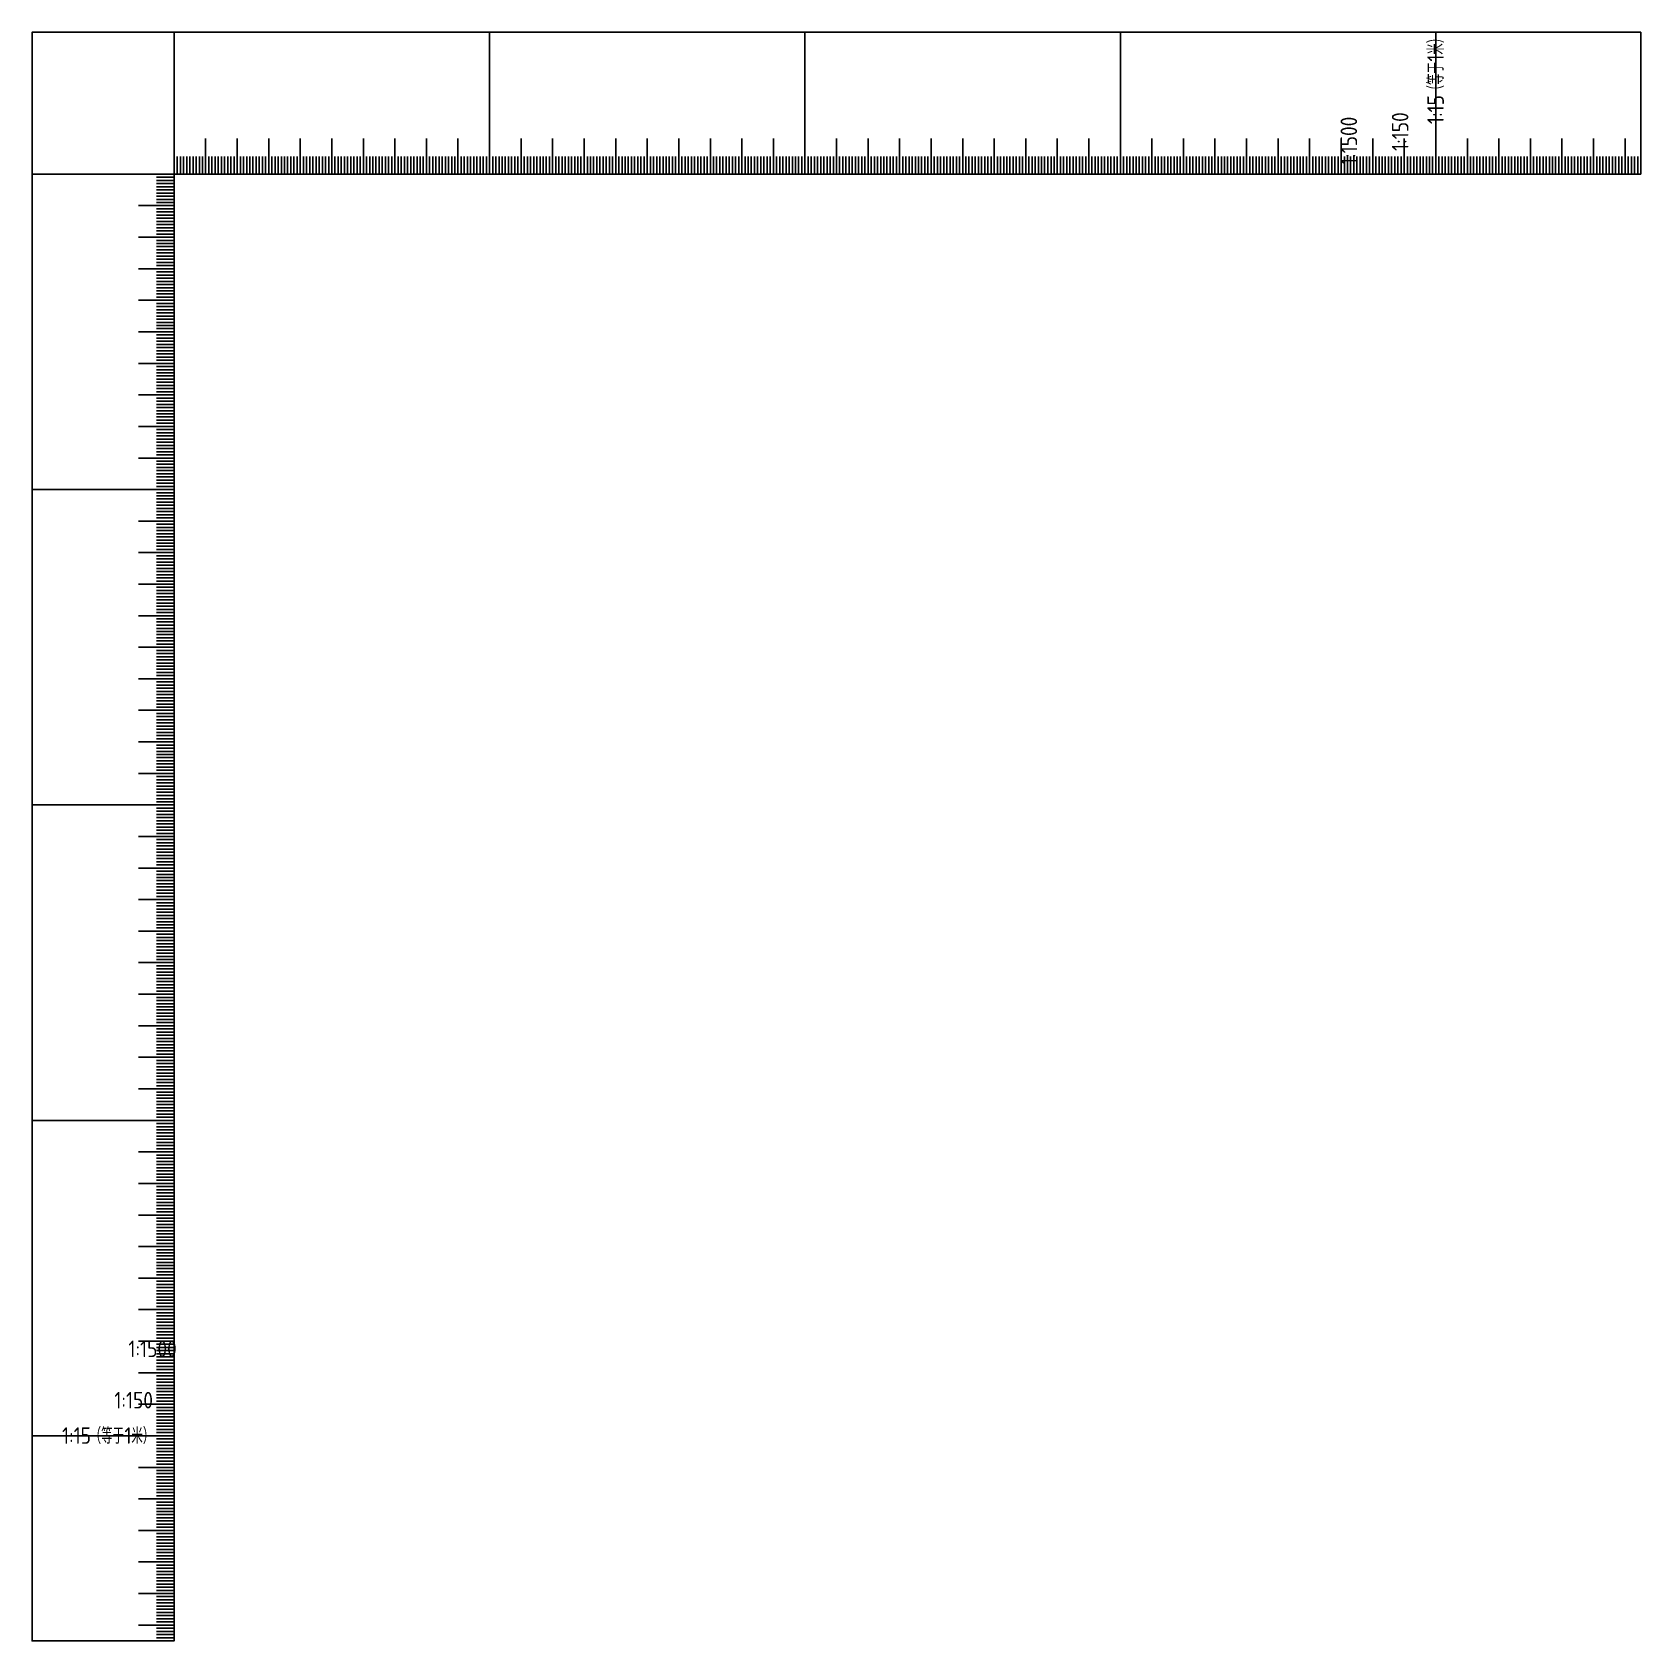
# Model space of a CAD drawing. Header units: millimetres. Extents: x 38046 to 69892, y 8139 to 15731.
# Drawn here: x 41590.9 to 41930.9, y 13550.1 to 13890.1 of the extents above; entities that cross this region are included whole.
import ezdxf

# ---------------------------------------------------------------- set-up
doc = ezdxf.new("R2010")
doc.units = ezdxf.units.MM
doc.header["$LTSCALE"] = 1000
doc.header["$MEASUREMENT"] = 0
doc.layers.get('0').update_dxf_attribs({"color": 3})
for name, color, linetype in [('PUB_TEXT', 3, 'Continuous'), ('图层1', 1, 'Continuous'), ('图层3', 253, 'Continuous')]:
    doc.layers.add(name, color=color, linetype=linetype)
doc.styles.get("Standard").update_dxf_attribs({"font": 'gbenor.shx', "bigfont": 'gbcbig.shx'})

msp = doc.modelspace()

# ---------------------------------------------------------------- texts
at = {"layer": 'PUB_TEXT'}
for s, height, p in [('米）', 3.376, (41889.31, 13885.33)), ('（等于', 3.376, (41889.31, 13876.5)), ('1', 3.5, (41889.31, 13883.88)), ('1:15', 3.5, (41889.31, 13870.67)), ('1:1500', 3.5, (41870.98, 13862.02)), ('1:150', 3.5, (41881.82, 13865))]:
    msp.add_text(s, height=height, rotation=90, dxfattribs=at).set_placement(p)
for s, height, p in [('1:1500', 3.5, (41611.29, 13610.06)), ('1:150', 3.5, (41608.31, 13599.21)), ('1:15', 3.5, (41597.24, 13591.73)), ('（等于', 3.376, (41603.08, 13591.73)), ('1', 3.5, (41610.45, 13591.73)), ('米）', 3.376, (41611.91, 13591.73))]:
    msp.add_text(s, height=height, dxfattribs=at).set_placement(p)

# ---------------------------------------------------------------- linework, layer by layer
for p, q in [((41687.61, 13860.09), (41687.61, 13890.09)), ((41754.28, 13860.09), (41754.28, 13890.09)), ((41820.94, 13860.09), (41820.94, 13890.09)), ((41887.61, 13860.09), (41887.61, 13890.09)), ((41620.94, 13793.43), (41590.94, 13793.43)), ((41620.94, 13726.76), (41590.94, 13726.76)), ((41620.94, 13660.09), (41590.94, 13660.09)), ((41620.94, 13593.43), (41590.94, 13593.43))]:
    msp.add_line(p, q)
for points in [[(41620.94, 13860.09), (41620.94, 13890.09)], [(41687.61, 13860.09), (41687.61, 13890.09)], [(41754.28, 13860.09), (41754.28, 13890.09)], [(41820.94, 13860.09), (41820.94, 13890.09)], [(41627.61, 13860.09), (41627.61, 13867.59)], [(41634.28, 13860.09), (41634.28, 13867.59)], [(41640.94, 13860.09), (41640.94, 13867.59)], [(41647.61, 13860.09), (41647.61, 13867.59)], [(41654.28, 13860.09), (41654.28, 13867.59)], [(41660.94, 13860.09), (41660.94, 13867.59)], [(41667.61, 13860.09), (41667.61, 13867.59)], [(41674.28, 13860.09), (41674.28, 13867.59)], [(41680.94, 13860.09), (41680.94, 13867.59)], [(41694.28, 13860.09), (41694.28, 13867.59)], [(41700.94, 13860.09), (41700.94, 13867.59)], [(41707.61, 13860.09), (41707.61, 13867.59)], [(41714.28, 13860.09), (41714.28, 13867.59)], [(41720.94, 13860.09), (41720.94, 13867.59)], [(41727.61, 13860.09), (41727.61, 13867.59)], [(41734.28, 13860.09), (41734.28, 13867.59)], [(41740.94, 13860.09), (41740.94, 13867.59)], [(41747.61, 13860.09), (41747.61, 13867.59)], [(41760.94, 13860.09), (41760.94, 13867.59)], [(41767.61, 13860.09), (41767.61, 13867.59)], [(41774.28, 13860.09), (41774.28, 13867.59)], [(41780.94, 13860.09), (41780.94, 13867.59)], [(41787.61, 13860.09), (41787.61, 13867.59)], [(41794.28, 13860.09), (41794.28, 13867.59)], [(41800.94, 13860.09), (41800.94, 13867.59)], [(41807.61, 13860.09), (41807.61, 13867.59)], [(41814.28, 13860.09), (41814.28, 13867.59)], [(41827.61, 13860.09), (41827.61, 13867.59)], [(41834.28, 13860.09), (41834.28, 13867.59)], [(41840.94, 13860.09), (41840.94, 13867.59)], [(41847.61, 13860.09), (41847.61, 13867.59)], [(41854.28, 13860.09), (41854.28, 13867.59)], [(41860.94, 13860.09), (41860.94, 13867.59)], [(41867.61, 13860.09), (41867.61, 13867.59)], [(41874.28, 13860.09), (41874.28, 13867.59)], [(41880.94, 13860.09), (41880.94, 13867.59)], [(41894.28, 13860.09), (41894.28, 13867.59)], [(41900.94, 13860.09), (41900.94, 13867.59)], [(41907.61, 13860.09), (41907.61, 13867.59)], [(41914.28, 13860.09), (41914.28, 13867.59)], [(41920.94, 13860.09), (41920.94, 13867.59)], [(41927.61, 13860.09), (41927.61, 13867.59)], [(41620.94, 13860.09), (41590.94, 13860.09)], [(41620.94, 13853.43), (41613.44, 13853.43)], [(41620.94, 13846.76), (41613.44, 13846.76)], [(41620.94, 13840.09), (41613.44, 13840.09)], [(41620.94, 13833.43), (41613.44, 13833.43)], [(41620.94, 13826.76), (41613.44, 13826.76)], [(41620.94, 13820.09), (41613.44, 13820.09)], [(41620.94, 13813.43), (41613.44, 13813.43)], [(41620.94, 13806.76), (41613.44, 13806.76)], [(41620.94, 13800.09), (41613.44, 13800.09)], [(41620.94, 13793.43), (41590.94, 13793.43)], [(41620.94, 13786.76), (41613.44, 13786.76)], [(41620.94, 13780.09), (41613.44, 13780.09)], [(41620.94, 13773.43), (41613.44, 13773.43)], [(41620.94, 13766.76), (41613.44, 13766.76)], [(41620.94, 13760.09), (41613.44, 13760.09)], [(41620.94, 13753.43), (41613.44, 13753.43)], [(41620.94, 13746.76), (41613.44, 13746.76)], [(41620.94, 13740.09), (41613.44, 13740.09)], [(41620.94, 13733.43), (41613.44, 13733.43)], [(41620.94, 13726.76), (41590.94, 13726.76)], [(41620.94, 13720.09), (41613.44, 13720.09)], [(41620.94, 13713.43), (41613.44, 13713.43)], [(41620.94, 13706.76), (41613.44, 13706.76)], [(41620.94, 13700.09), (41613.44, 13700.09)], [(41620.94, 13693.43), (41613.44, 13693.43)], [(41620.94, 13686.76), (41613.44, 13686.76)], [(41620.94, 13680.09), (41613.44, 13680.09)], [(41620.94, 13673.43), (41613.44, 13673.43)], [(41620.94, 13666.76), (41613.44, 13666.76)], [(41620.94, 13660.09), (41590.94, 13660.09)], [(41620.94, 13653.43), (41613.44, 13653.43)], [(41620.94, 13646.76), (41613.44, 13646.76)], [(41620.94, 13640.09), (41613.44, 13640.09)], [(41620.94, 13633.43), (41613.44, 13633.43)], [(41620.94, 13626.76), (41613.44, 13626.76)], [(41620.94, 13620.09), (41613.44, 13620.09)], [(41620.94, 13613.43), (41613.44, 13613.43)], [(41620.94, 13606.76), (41613.44, 13606.76)], [(41620.94, 13600.09), (41613.44, 13600.09)], [(41620.94, 13586.76), (41613.44, 13586.76)], [(41620.94, 13580.09), (41613.44, 13580.09)], [(41620.94, 13573.43), (41613.44, 13573.43)], [(41620.94, 13566.76), (41613.44, 13566.76)], [(41620.94, 13560.09), (41613.44, 13560.09)], [(41620.94, 13553.43), (41613.44, 13553.43)]]:
    msp.add_lwpolyline(points)
at = {"layer": '图层1'}
msp.add_lwpolyline([(41620.94, 13860.09), (41620.94, 13550.09), (41590.94, 13550.09), (41590.94, 13890.09), (41930.94, 13890.09), (41930.94, 13860.09), (41620.94, 13860.09)], dxfattribs=at)
at = {"layer": '图层3'}
for points in [[(41621.61, 13860.09), (41621.61, 13863.84)], [(41622.28, 13860.09), (41622.28, 13863.84)], [(41622.94, 13860.09), (41622.94, 13863.84)], [(41623.61, 13860.09), (41623.61, 13863.84)], [(41624.28, 13860.09), (41624.28, 13863.84)], [(41624.94, 13860.09), (41624.94, 13863.84)], [(41625.61, 13860.09), (41625.61, 13863.84)], [(41626.28, 13860.09), (41626.28, 13863.84)], [(41626.94, 13860.09), (41626.94, 13863.84)], [(41628.28, 13860.09), (41628.28, 13863.84)], [(41628.94, 13860.09), (41628.94, 13863.84)], [(41629.61, 13860.09), (41629.61, 13863.84)], [(41630.28, 13860.09), (41630.28, 13863.84)], [(41630.94, 13860.09), (41630.94, 13863.84)], [(41631.61, 13860.09), (41631.61, 13863.84)], [(41632.28, 13860.09), (41632.28, 13863.84)], [(41632.94, 13860.09), (41632.94, 13863.84)], [(41633.61, 13860.09), (41633.61, 13863.84)], [(41634.94, 13860.09), (41634.94, 13863.84)], [(41635.61, 13860.09), (41635.61, 13863.84)], [(41636.28, 13860.09), (41636.28, 13863.84)], [(41636.94, 13860.09), (41636.94, 13863.84)], [(41637.61, 13860.09), (41637.61, 13863.84)], [(41638.28, 13860.09), (41638.28, 13863.84)], [(41638.94, 13860.09), (41638.94, 13863.84)], [(41639.61, 13860.09), (41639.61, 13863.84)], [(41640.28, 13860.09), (41640.28, 13863.84)], [(41641.61, 13860.09), (41641.61, 13863.84)], [(41642.28, 13860.09), (41642.28, 13863.84)], [(41642.94, 13860.09), (41642.94, 13863.84)], [(41643.61, 13860.09), (41643.61, 13863.84)], [(41644.28, 13860.09), (41644.28, 13863.84)], [(41644.94, 13860.09), (41644.94, 13863.84)], [(41645.61, 13860.09), (41645.61, 13863.84)], [(41646.28, 13860.09), (41646.28, 13863.84)], [(41646.94, 13860.09), (41646.94, 13863.84)], [(41648.28, 13860.09), (41648.28, 13863.84)], [(41648.94, 13860.09), (41648.94, 13863.84)], [(41649.61, 13860.09), (41649.61, 13863.84)], [(41650.28, 13860.09), (41650.28, 13863.84)], [(41650.94, 13860.09), (41650.94, 13863.84)], [(41651.61, 13860.09), (41651.61, 13863.84)], [(41652.28, 13860.09), (41652.28, 13863.84)], [(41652.94, 13860.09), (41652.94, 13863.84)], [(41653.61, 13860.09), (41653.61, 13863.84)], [(41654.94, 13860.09), (41654.94, 13863.84)], [(41655.61, 13860.09), (41655.61, 13863.84)], [(41656.28, 13860.09), (41656.28, 13863.84)], [(41656.94, 13860.09), (41656.94, 13863.84)], [(41657.61, 13860.09), (41657.61, 13863.84)], [(41658.28, 13860.09), (41658.28, 13863.84)], [(41658.94, 13860.09), (41658.94, 13863.84)], [(41659.61, 13860.09), (41659.61, 13863.84)], [(41660.28, 13860.09), (41660.28, 13863.84)], [(41661.61, 13860.09), (41661.61, 13863.84)], [(41662.28, 13860.09), (41662.28, 13863.84)], [(41662.94, 13860.09), (41662.94, 13863.84)], [(41663.61, 13860.09), (41663.61, 13863.84)], [(41664.28, 13860.09), (41664.28, 13863.84)], [(41664.94, 13860.09), (41664.94, 13863.84)], [(41665.61, 13860.09), (41665.61, 13863.84)], [(41666.28, 13860.09), (41666.28, 13863.84)], [(41666.94, 13860.09), (41666.94, 13863.84)], [(41668.28, 13860.09), (41668.28, 13863.84)], [(41668.94, 13860.09), (41668.94, 13863.84)], [(41669.61, 13860.09), (41669.61, 13863.84)], [(41670.28, 13860.09), (41670.28, 13863.84)], [(41670.94, 13860.09), (41670.94, 13863.84)], [(41671.61, 13860.09), (41671.61, 13863.84)], [(41672.28, 13860.09), (41672.28, 13863.84)], [(41672.94, 13860.09), (41672.94, 13863.84)], [(41673.61, 13860.09), (41673.61, 13863.84)], [(41674.94, 13860.09), (41674.94, 13863.84)], [(41675.61, 13860.09), (41675.61, 13863.84)], [(41676.28, 13860.09), (41676.28, 13863.84)], [(41676.94, 13860.09), (41676.94, 13863.84)], [(41677.61, 13860.09), (41677.61, 13863.84)], [(41678.28, 13860.09), (41678.28, 13863.84)], [(41678.94, 13860.09), (41678.94, 13863.84)], [(41679.61, 13860.09), (41679.61, 13863.84)], [(41680.28, 13860.09), (41680.28, 13863.84)], [(41681.61, 13860.09), (41681.61, 13863.84)], [(41682.28, 13860.09), (41682.28, 13863.84)], [(41682.94, 13860.09), (41682.94, 13863.84)], [(41683.61, 13860.09), (41683.61, 13863.84)], [(41684.28, 13860.09), (41684.28, 13863.84)], [(41684.94, 13860.09), (41684.94, 13863.84)], [(41685.61, 13860.09), (41685.61, 13863.84)], [(41686.28, 13860.09), (41686.28, 13863.84)], [(41686.94, 13860.09), (41686.94, 13863.84)], [(41688.28, 13860.09), (41688.28, 13863.84)], [(41688.94, 13860.09), (41688.94, 13863.84)], [(41689.61, 13860.09), (41689.61, 13863.84)], [(41690.28, 13860.09), (41690.28, 13863.84)], [(41690.94, 13860.09), (41690.94, 13863.84)], [(41691.61, 13860.09), (41691.61, 13863.84)], [(41692.28, 13860.09), (41692.28, 13863.84)], [(41692.94, 13860.09), (41692.94, 13863.84)], [(41693.61, 13860.09), (41693.61, 13863.84)], [(41694.94, 13860.09), (41694.94, 13863.84)], [(41695.61, 13860.09), (41695.61, 13863.84)], [(41696.28, 13860.09), (41696.28, 13863.84)], [(41696.94, 13860.09), (41696.94, 13863.84)], [(41697.61, 13860.09), (41697.61, 13863.84)], [(41698.28, 13860.09), (41698.28, 13863.84)], [(41698.94, 13860.09), (41698.94, 13863.84)], [(41699.61, 13860.09), (41699.61, 13863.84)], [(41700.28, 13860.09), (41700.28, 13863.84)], [(41701.61, 13860.09), (41701.61, 13863.84)], [(41702.28, 13860.09), (41702.28, 13863.84)], [(41702.94, 13860.09), (41702.94, 13863.84)], [(41703.61, 13860.09), (41703.61, 13863.84)], [(41704.28, 13860.09), (41704.28, 13863.84)], [(41704.94, 13860.09), (41704.94, 13863.84)], [(41705.61, 13860.09), (41705.61, 13863.84)], [(41706.28, 13860.09), (41706.28, 13863.84)], [(41706.94, 13860.09), (41706.94, 13863.84)], [(41708.28, 13860.09), (41708.28, 13863.84)], [(41708.94, 13860.09), (41708.94, 13863.84)], [(41709.61, 13860.09), (41709.61, 13863.84)], [(41710.28, 13860.09), (41710.28, 13863.84)], [(41710.94, 13860.09), (41710.94, 13863.84)], [(41711.61, 13860.09), (41711.61, 13863.84)], [(41712.28, 13860.09), (41712.28, 13863.84)], [(41712.94, 13860.09), (41712.94, 13863.84)], [(41713.61, 13860.09), (41713.61, 13863.84)], [(41714.94, 13860.09), (41714.94, 13863.84)], [(41715.61, 13860.09), (41715.61, 13863.84)], [(41716.28, 13860.09), (41716.28, 13863.84)], [(41716.94, 13860.09), (41716.94, 13863.84)], [(41717.61, 13860.09), (41717.61, 13863.84)], [(41718.28, 13860.09), (41718.28, 13863.84)], [(41718.94, 13860.09), (41718.94, 13863.84)], [(41719.61, 13860.09), (41719.61, 13863.84)], [(41720.28, 13860.09), (41720.28, 13863.84)], [(41721.61, 13860.09), (41721.61, 13863.84)], [(41722.28, 13860.09), (41722.28, 13863.84)], [(41722.94, 13860.09), (41722.94, 13863.84)], [(41723.61, 13860.09), (41723.61, 13863.84)], [(41724.28, 13860.09), (41724.28, 13863.84)], [(41724.94, 13860.09), (41724.94, 13863.84)], [(41725.61, 13860.09), (41725.61, 13863.84)], [(41726.28, 13860.09), (41726.28, 13863.84)], [(41726.94, 13860.09), (41726.94, 13863.84)], [(41728.28, 13860.09), (41728.28, 13863.84)], [(41728.94, 13860.09), (41728.94, 13863.84)], [(41729.61, 13860.09), (41729.61, 13863.84)], [(41730.28, 13860.09), (41730.28, 13863.84)], [(41730.94, 13860.09), (41730.94, 13863.84)], [(41731.61, 13860.09), (41731.61, 13863.84)], [(41732.28, 13860.09), (41732.28, 13863.84)], [(41732.94, 13860.09), (41732.94, 13863.84)], [(41733.61, 13860.09), (41733.61, 13863.84)], [(41734.94, 13860.09), (41734.94, 13863.84)], [(41735.61, 13860.09), (41735.61, 13863.84)], [(41736.28, 13860.09), (41736.28, 13863.84)], [(41736.94, 13860.09), (41736.94, 13863.84)], [(41737.61, 13860.09), (41737.61, 13863.84)], [(41738.28, 13860.09), (41738.28, 13863.84)], [(41738.94, 13860.09), (41738.94, 13863.84)], [(41739.61, 13860.09), (41739.61, 13863.84)], [(41740.28, 13860.09), (41740.28, 13863.84)], [(41741.61, 13860.09), (41741.61, 13863.84)], [(41742.28, 13860.09), (41742.28, 13863.84)], [(41742.94, 13860.09), (41742.94, 13863.84)], [(41743.61, 13860.09), (41743.61, 13863.84)], [(41744.28, 13860.09), (41744.28, 13863.84)], [(41744.94, 13860.09), (41744.94, 13863.84)], [(41745.61, 13860.09), (41745.61, 13863.84)], [(41746.28, 13860.09), (41746.28, 13863.84)], [(41746.94, 13860.09), (41746.94, 13863.84)], [(41748.28, 13860.09), (41748.28, 13863.84)], [(41748.94, 13860.09), (41748.94, 13863.84)], [(41749.61, 13860.09), (41749.61, 13863.84)], [(41750.28, 13860.09), (41750.28, 13863.84)], [(41750.94, 13860.09), (41750.94, 13863.84)], [(41751.61, 13860.09), (41751.61, 13863.84)], [(41752.28, 13860.09), (41752.28, 13863.84)], [(41752.94, 13860.09), (41752.94, 13863.84)], [(41753.61, 13860.09), (41753.61, 13863.84)], [(41754.94, 13860.09), (41754.94, 13863.84)], [(41755.61, 13860.09), (41755.61, 13863.84)], [(41756.28, 13860.09), (41756.28, 13863.84)], [(41756.94, 13860.09), (41756.94, 13863.84)], [(41757.61, 13860.09), (41757.61, 13863.84)], [(41758.28, 13860.09), (41758.28, 13863.84)], [(41758.94, 13860.09), (41758.94, 13863.84)], [(41759.61, 13860.09), (41759.61, 13863.84)], [(41760.28, 13860.09), (41760.28, 13863.84)], [(41761.61, 13860.09), (41761.61, 13863.84)], [(41762.28, 13860.09), (41762.28, 13863.84)], [(41762.94, 13860.09), (41762.94, 13863.84)], [(41763.61, 13860.09), (41763.61, 13863.84)], [(41764.28, 13860.09), (41764.28, 13863.84)], [(41764.94, 13860.09), (41764.94, 13863.84)], [(41765.61, 13860.09), (41765.61, 13863.84)], [(41766.28, 13860.09), (41766.28, 13863.84)], [(41766.94, 13860.09), (41766.94, 13863.84)], [(41768.28, 13860.09), (41768.28, 13863.84)], [(41768.94, 13860.09), (41768.94, 13863.84)], [(41769.61, 13860.09), (41769.61, 13863.84)], [(41770.28, 13860.09), (41770.28, 13863.84)], [(41770.94, 13860.09), (41770.94, 13863.84)], [(41771.61, 13860.09), (41771.61, 13863.84)], [(41772.28, 13860.09), (41772.28, 13863.84)], [(41772.94, 13860.09), (41772.94, 13863.84)], [(41773.61, 13860.09), (41773.61, 13863.84)], [(41774.94, 13860.09), (41774.94, 13863.84)], [(41775.61, 13860.09), (41775.61, 13863.84)], [(41776.28, 13860.09), (41776.28, 13863.84)], [(41776.94, 13860.09), (41776.94, 13863.84)], [(41777.61, 13860.09), (41777.61, 13863.84)], [(41778.28, 13860.09), (41778.28, 13863.84)], [(41778.94, 13860.09), (41778.94, 13863.84)], [(41779.61, 13860.09), (41779.61, 13863.84)], [(41780.28, 13860.09), (41780.28, 13863.84)], [(41781.61, 13860.09), (41781.61, 13863.84)], [(41782.28, 13860.09), (41782.28, 13863.84)], [(41782.94, 13860.09), (41782.94, 13863.84)], [(41783.61, 13860.09), (41783.61, 13863.84)], [(41784.28, 13860.09), (41784.28, 13863.84)], [(41784.94, 13860.09), (41784.94, 13863.84)], [(41785.61, 13860.09), (41785.61, 13863.84)], [(41786.28, 13860.09), (41786.28, 13863.84)], [(41786.94, 13860.09), (41786.94, 13863.84)], [(41788.28, 13860.09), (41788.28, 13863.84)], [(41788.94, 13860.09), (41788.94, 13863.84)], [(41789.61, 13860.09), (41789.61, 13863.84)], [(41790.28, 13860.09), (41790.28, 13863.84)], [(41790.94, 13860.09), (41790.94, 13863.84)], [(41791.61, 13860.09), (41791.61, 13863.84)], [(41792.28, 13860.09), (41792.28, 13863.84)], [(41792.94, 13860.09), (41792.94, 13863.84)], [(41793.61, 13860.09), (41793.61, 13863.84)], [(41794.94, 13860.09), (41794.94, 13863.84)], [(41795.61, 13860.09), (41795.61, 13863.84)], [(41796.28, 13860.09), (41796.28, 13863.84)], [(41796.94, 13860.09), (41796.94, 13863.84)], [(41797.61, 13860.09), (41797.61, 13863.84)], [(41798.28, 13860.09), (41798.28, 13863.84)], [(41798.94, 13860.09), (41798.94, 13863.84)], [(41799.61, 13860.09), (41799.61, 13863.84)], [(41800.28, 13860.09), (41800.28, 13863.84)], [(41801.61, 13860.09), (41801.61, 13863.84)], [(41802.28, 13860.09), (41802.28, 13863.84)], [(41802.94, 13860.09), (41802.94, 13863.84)], [(41803.61, 13860.09), (41803.61, 13863.84)], [(41804.28, 13860.09), (41804.28, 13863.84)], [(41804.94, 13860.09), (41804.94, 13863.84)], [(41805.61, 13860.09), (41805.61, 13863.84)], [(41806.28, 13860.09), (41806.28, 13863.84)], [(41806.94, 13860.09), (41806.94, 13863.84)], [(41808.28, 13860.09), (41808.28, 13863.84)], [(41808.94, 13860.09), (41808.94, 13863.84)], [(41809.61, 13860.09), (41809.61, 13863.84)], [(41810.28, 13860.09), (41810.28, 13863.84)], [(41810.94, 13860.09), (41810.94, 13863.84)], [(41811.61, 13860.09), (41811.61, 13863.84)], [(41812.28, 13860.09), (41812.28, 13863.84)], [(41812.94, 13860.09), (41812.94, 13863.84)], [(41813.61, 13860.09), (41813.61, 13863.84)], [(41814.94, 13860.09), (41814.94, 13863.84)], [(41815.61, 13860.09), (41815.61, 13863.84)], [(41816.28, 13860.09), (41816.28, 13863.84)], [(41816.94, 13860.09), (41816.94, 13863.84)], [(41817.61, 13860.09), (41817.61, 13863.84)], [(41818.28, 13860.09), (41818.28, 13863.84)], [(41818.94, 13860.09), (41818.94, 13863.84)], [(41819.61, 13860.09), (41819.61, 13863.84)], [(41820.28, 13860.09), (41820.28, 13863.84)], [(41821.61, 13860.09), (41821.61, 13863.84)], [(41822.28, 13860.09), (41822.28, 13863.84)], [(41822.94, 13860.09), (41822.94, 13863.84)], [(41823.61, 13860.09), (41823.61, 13863.84)], [(41824.28, 13860.09), (41824.28, 13863.84)], [(41824.94, 13860.09), (41824.94, 13863.84)], [(41825.61, 13860.09), (41825.61, 13863.84)], [(41826.28, 13860.09), (41826.28, 13863.84)], [(41826.94, 13860.09), (41826.94, 13863.84)], [(41828.28, 13860.09), (41828.28, 13863.84)], [(41828.94, 13860.09), (41828.94, 13863.84)], [(41829.61, 13860.09), (41829.61, 13863.84)], [(41830.28, 13860.09), (41830.28, 13863.84)], [(41830.94, 13860.09), (41830.94, 13863.84)], [(41831.61, 13860.09), (41831.61, 13863.84)], [(41832.28, 13860.09), (41832.28, 13863.84)], [(41832.94, 13860.09), (41832.94, 13863.84)], [(41833.61, 13860.09), (41833.61, 13863.84)], [(41834.94, 13860.09), (41834.94, 13863.84)], [(41835.61, 13860.09), (41835.61, 13863.84)], [(41836.28, 13860.09), (41836.28, 13863.84)], [(41836.94, 13860.09), (41836.94, 13863.84)], [(41837.61, 13860.09), (41837.61, 13863.84)], [(41838.28, 13860.09), (41838.28, 13863.84)], [(41838.94, 13860.09), (41838.94, 13863.84)], [(41839.61, 13860.09), (41839.61, 13863.84)], [(41840.28, 13860.09), (41840.28, 13863.84)], [(41841.61, 13860.09), (41841.61, 13863.84)], [(41842.28, 13860.09), (41842.28, 13863.84)], [(41842.94, 13860.09), (41842.94, 13863.84)], [(41843.61, 13860.09), (41843.61, 13863.84)], [(41844.28, 13860.09), (41844.28, 13863.84)], [(41844.94, 13860.09), (41844.94, 13863.84)], [(41845.61, 13860.09), (41845.61, 13863.84)], [(41846.28, 13860.09), (41846.28, 13863.84)], [(41846.94, 13860.09), (41846.94, 13863.84)], [(41848.28, 13860.09), (41848.28, 13863.84)], [(41848.94, 13860.09), (41848.94, 13863.84)], [(41849.61, 13860.09), (41849.61, 13863.84)], [(41850.28, 13860.09), (41850.28, 13863.84)], [(41850.94, 13860.09), (41850.94, 13863.84)], [(41851.61, 13860.09), (41851.61, 13863.84)], [(41852.28, 13860.09), (41852.28, 13863.84)], [(41852.94, 13860.09), (41852.94, 13863.84)], [(41853.61, 13860.09), (41853.61, 13863.84)], [(41854.94, 13860.09), (41854.94, 13863.84)], [(41855.61, 13860.09), (41855.61, 13863.84)], [(41856.28, 13860.09), (41856.28, 13863.84)], [(41856.94, 13860.09), (41856.94, 13863.84)], [(41857.61, 13860.09), (41857.61, 13863.84)], [(41858.28, 13860.09), (41858.28, 13863.84)], [(41858.94, 13860.09), (41858.94, 13863.84)], [(41859.61, 13860.09), (41859.61, 13863.84)], [(41860.28, 13860.09), (41860.28, 13863.84)], [(41861.61, 13860.09), (41861.61, 13863.84)], [(41862.28, 13860.09), (41862.28, 13863.84)], [(41862.94, 13860.09), (41862.94, 13863.84)], [(41863.61, 13860.09), (41863.61, 13863.84)], [(41864.28, 13860.09), (41864.28, 13863.84)], [(41864.94, 13860.09), (41864.94, 13863.84)], [(41864.94, 13860.09), (41864.94, 13863.84)], [(41865.61, 13860.09), (41865.61, 13863.84)], [(41865.61, 13860.09), (41865.61, 13863.84)], [(41866.28, 13860.09), (41866.28, 13863.84)], [(41866.28, 13860.09), (41866.28, 13863.84)], [(41866.94, 13860.09), (41866.94, 13863.84)], [(41866.94, 13860.09), (41866.94, 13863.84)], [(41867.61, 13860.09), (41867.61, 13863.84)], [(41868.28, 13860.09), (41868.28, 13863.84)], [(41868.28, 13860.09), (41868.28, 13863.84)], [(41868.94, 13860.09), (41868.94, 13863.84)], [(41868.94, 13860.09), (41868.94, 13863.84)], [(41869.61, 13860.09), (41869.61, 13863.84)], [(41869.61, 13860.09), (41869.61, 13863.84)], [(41870.28, 13860.09), (41870.28, 13863.84)], [(41870.28, 13860.09), (41870.28, 13863.84)], [(41870.94, 13860.09), (41870.94, 13863.84)], [(41871.61, 13860.09), (41871.61, 13863.84)], [(41871.61, 13860.09), (41871.61, 13863.84)], [(41872.28, 13860.09), (41872.28, 13863.84)], [(41872.28, 13860.09), (41872.28, 13863.84)], [(41872.94, 13860.09), (41872.94, 13863.84)], [(41872.94, 13860.09), (41872.94, 13863.84)], [(41873.61, 13860.09), (41873.61, 13863.84)], [(41873.61, 13860.09), (41873.61, 13863.84)], [(41874.28, 13860.09), (41874.28, 13863.84)], [(41874.94, 13860.09), (41874.94, 13863.84)], [(41874.94, 13860.09), (41874.94, 13863.84)], [(41875.61, 13860.09), (41875.61, 13863.84)], [(41875.61, 13860.09), (41875.61, 13863.84)], [(41876.28, 13860.09), (41876.28, 13863.84)], [(41876.28, 13860.09), (41876.28, 13863.84)], [(41876.94, 13860.09), (41876.94, 13863.84)], [(41876.94, 13860.09), (41876.94, 13863.84)], [(41877.61, 13860.09), (41877.61, 13863.84)], [(41878.28, 13860.09), (41878.28, 13863.84)], [(41878.28, 13860.09), (41878.28, 13863.84)], [(41878.94, 13860.09), (41878.94, 13863.84)], [(41878.94, 13860.09), (41878.94, 13863.84)], [(41879.61, 13860.09), (41879.61, 13863.84)], [(41879.61, 13860.09), (41879.61, 13863.84)], [(41880.28, 13860.09), (41880.28, 13863.84)], [(41880.28, 13860.09), (41880.28, 13863.84)], [(41880.94, 13860.09), (41880.94, 13863.84)], [(41881.61, 13860.09), (41881.61, 13863.84)], [(41881.61, 13860.09), (41881.61, 13863.84)], [(41882.28, 13860.09), (41882.28, 13863.84)], [(41882.28, 13860.09), (41882.28, 13863.84)], [(41882.94, 13860.09), (41882.94, 13863.84)], [(41882.94, 13860.09), (41882.94, 13863.84)], [(41883.61, 13860.09), (41883.61, 13863.84)], [(41883.61, 13860.09), (41883.61, 13863.84)], [(41884.28, 13860.09), (41884.28, 13863.84)], [(41884.94, 13860.09), (41884.94, 13863.84)], [(41884.94, 13860.09), (41884.94, 13863.84)], [(41885.61, 13860.09), (41885.61, 13863.84)], [(41885.61, 13860.09), (41885.61, 13863.84)], [(41886.28, 13860.09), (41886.28, 13863.84)], [(41886.28, 13860.09), (41886.28, 13863.84)], [(41886.94, 13860.09), (41886.94, 13863.84)], [(41886.94, 13860.09), (41886.94, 13863.84)], [(41887.61, 13860.09), (41887.61, 13863.84)], [(41888.28, 13860.09), (41888.28, 13863.84)], [(41888.94, 13860.09), (41888.94, 13863.84)], [(41889.61, 13860.09), (41889.61, 13863.84)], [(41890.28, 13860.09), (41890.28, 13863.84)], [(41890.94, 13860.09), (41890.94, 13863.84)], [(41891.61, 13860.09), (41891.61, 13863.84)], [(41892.28, 13860.09), (41892.28, 13863.84)], [(41892.94, 13860.09), (41892.94, 13863.84)], [(41893.61, 13860.09), (41893.61, 13863.84)], [(41894.94, 13860.09), (41894.94, 13863.84)], [(41895.61, 13860.09), (41895.61, 13863.84)], [(41896.28, 13860.09), (41896.28, 13863.84)], [(41896.94, 13860.09), (41896.94, 13863.84)], [(41897.61, 13860.09), (41897.61, 13863.84)], [(41898.28, 13860.09), (41898.28, 13863.84)], [(41898.94, 13860.09), (41898.94, 13863.84)], [(41899.61, 13860.09), (41899.61, 13863.84)], [(41900.28, 13860.09), (41900.28, 13863.84)], [(41901.61, 13860.09), (41901.61, 13863.84)], [(41902.28, 13860.09), (41902.28, 13863.84)], [(41902.94, 13860.09), (41902.94, 13863.84)], [(41903.61, 13860.09), (41903.61, 13863.84)], [(41904.28, 13860.09), (41904.28, 13863.84)], [(41904.94, 13860.09), (41904.94, 13863.84)], [(41905.61, 13860.09), (41905.61, 13863.84)], [(41906.28, 13860.09), (41906.28, 13863.84)], [(41906.94, 13860.09), (41906.94, 13863.84)], [(41908.28, 13860.09), (41908.28, 13863.84)], [(41908.94, 13860.09), (41908.94, 13863.84)], [(41909.61, 13860.09), (41909.61, 13863.84)], [(41910.28, 13860.09), (41910.28, 13863.84)], [(41910.94, 13860.09), (41910.94, 13863.84)], [(41911.61, 13860.09), (41911.61, 13863.84)], [(41912.28, 13860.09), (41912.28, 13863.84)], [(41912.94, 13860.09), (41912.94, 13863.84)], [(41913.61, 13860.09), (41913.61, 13863.84)], [(41914.94, 13860.09), (41914.94, 13863.84)], [(41915.61, 13860.09), (41915.61, 13863.84)], [(41916.28, 13860.09), (41916.28, 13863.84)], [(41916.94, 13860.09), (41916.94, 13863.84)], [(41917.61, 13860.09), (41917.61, 13863.84)], [(41918.28, 13860.09), (41918.28, 13863.84)], [(41918.94, 13860.09), (41918.94, 13863.84)], [(41919.61, 13860.09), (41919.61, 13863.84)], [(41920.28, 13860.09), (41920.28, 13863.84)], [(41921.61, 13860.09), (41921.61, 13863.84)], [(41922.28, 13860.09), (41922.28, 13863.84)], [(41922.94, 13860.09), (41922.94, 13863.84)], [(41923.61, 13860.09), (41923.61, 13863.84)], [(41924.28, 13860.09), (41924.28, 13863.84)], [(41924.94, 13860.09), (41924.94, 13863.84)], [(41925.61, 13860.09), (41925.61, 13863.84)], [(41926.28, 13860.09), (41926.28, 13863.84)], [(41926.94, 13860.09), (41926.94, 13863.84)], [(41928.28, 13860.09), (41928.28, 13863.84)], [(41928.94, 13860.09), (41928.94, 13863.84)], [(41929.61, 13860.09), (41929.61, 13863.84)], [(41930.28, 13860.09), (41930.28, 13863.84)], [(41620.94, 13859.43), (41617.19, 13859.43)], [(41620.94, 13858.76), (41617.19, 13858.76)], [(41620.94, 13858.09), (41617.19, 13858.09)], [(41620.94, 13857.43), (41617.19, 13857.43)], [(41620.94, 13856.76), (41617.19, 13856.76)], [(41620.94, 13856.09), (41617.19, 13856.09)], [(41620.94, 13855.43), (41617.19, 13855.43)], [(41620.94, 13854.76), (41617.19, 13854.76)], [(41620.94, 13854.09), (41617.19, 13854.09)], [(41620.94, 13852.76), (41617.19, 13852.76)], [(41620.94, 13852.09), (41617.19, 13852.09)], [(41620.94, 13851.43), (41617.19, 13851.43)], [(41620.94, 13850.76), (41617.19, 13850.76)], [(41620.94, 13850.09), (41617.19, 13850.09)], [(41620.94, 13849.43), (41617.19, 13849.43)], [(41620.94, 13848.76), (41617.19, 13848.76)], [(41620.94, 13848.09), (41617.19, 13848.09)], [(41620.94, 13847.43), (41617.19, 13847.43)], [(41620.94, 13846.09), (41617.19, 13846.09)], [(41620.94, 13845.43), (41617.19, 13845.43)], [(41620.94, 13844.76), (41617.19, 13844.76)], [(41620.94, 13844.09), (41617.19, 13844.09)], [(41620.94, 13843.43), (41617.19, 13843.43)], [(41620.94, 13842.76), (41617.19, 13842.76)], [(41620.94, 13842.09), (41617.19, 13842.09)], [(41620.94, 13841.43), (41617.19, 13841.43)], [(41620.94, 13840.76), (41617.19, 13840.76)], [(41620.94, 13839.43), (41617.19, 13839.43)], [(41620.94, 13838.76), (41617.19, 13838.76)], [(41620.94, 13838.09), (41617.19, 13838.09)], [(41620.94, 13837.43), (41617.19, 13837.43)], [(41620.94, 13836.76), (41617.19, 13836.76)], [(41620.94, 13836.09), (41617.19, 13836.09)], [(41620.94, 13835.43), (41617.19, 13835.43)], [(41620.94, 13834.76), (41617.19, 13834.76)], [(41620.94, 13834.09), (41617.19, 13834.09)], [(41620.94, 13832.76), (41617.19, 13832.76)], [(41620.94, 13832.09), (41617.19, 13832.09)], [(41620.94, 13831.43), (41617.19, 13831.43)], [(41620.94, 13830.76), (41617.19, 13830.76)], [(41620.94, 13830.09), (41617.19, 13830.09)], [(41620.94, 13829.43), (41617.19, 13829.43)], [(41620.94, 13828.76), (41617.19, 13828.76)], [(41620.94, 13828.09), (41617.19, 13828.09)], [(41620.94, 13827.43), (41617.19, 13827.43)], [(41620.94, 13826.09), (41617.19, 13826.09)], [(41620.94, 13825.43), (41617.19, 13825.43)], [(41620.94, 13824.76), (41617.19, 13824.76)], [(41620.94, 13824.09), (41617.19, 13824.09)], [(41620.94, 13823.43), (41617.19, 13823.43)], [(41620.94, 13822.76), (41617.19, 13822.76)], [(41620.94, 13822.09), (41617.19, 13822.09)], [(41620.94, 13821.43), (41617.19, 13821.43)], [(41620.94, 13820.76), (41617.19, 13820.76)], [(41620.94, 13819.43), (41617.19, 13819.43)], [(41620.94, 13818.76), (41617.19, 13818.76)], [(41620.94, 13818.09), (41617.19, 13818.09)], [(41620.94, 13817.43), (41617.19, 13817.43)], [(41620.94, 13816.76), (41617.19, 13816.76)], [(41620.94, 13816.09), (41617.19, 13816.09)], [(41620.94, 13815.43), (41617.19, 13815.43)], [(41620.94, 13814.76), (41617.19, 13814.76)], [(41620.94, 13814.09), (41617.19, 13814.09)], [(41620.94, 13812.76), (41617.19, 13812.76)], [(41620.94, 13812.09), (41617.19, 13812.09)], [(41620.94, 13811.43), (41617.19, 13811.43)], [(41620.94, 13810.76), (41617.19, 13810.76)], [(41620.94, 13810.09), (41617.19, 13810.09)], [(41620.94, 13809.43), (41617.19, 13809.43)], [(41620.94, 13808.76), (41617.19, 13808.76)], [(41620.94, 13808.09), (41617.19, 13808.09)], [(41620.94, 13807.43), (41617.19, 13807.43)], [(41620.94, 13806.09), (41617.19, 13806.09)], [(41620.94, 13805.43), (41617.19, 13805.43)], [(41620.94, 13804.76), (41617.19, 13804.76)], [(41620.94, 13804.09), (41617.19, 13804.09)], [(41620.94, 13803.43), (41617.19, 13803.43)], [(41620.94, 13802.76), (41617.19, 13802.76)], [(41620.94, 13802.09), (41617.19, 13802.09)], [(41620.94, 13801.43), (41617.19, 13801.43)], [(41620.94, 13800.76), (41617.19, 13800.76)], [(41620.94, 13799.43), (41617.19, 13799.43)], [(41620.94, 13798.76), (41617.19, 13798.76)], [(41620.94, 13798.09), (41617.19, 13798.09)], [(41620.94, 13797.43), (41617.19, 13797.43)], [(41620.94, 13796.76), (41617.19, 13796.76)], [(41620.94, 13796.09), (41617.19, 13796.09)], [(41620.94, 13795.43), (41617.19, 13795.43)], [(41620.94, 13794.76), (41617.19, 13794.76)], [(41620.94, 13794.09), (41617.19, 13794.09)], [(41620.94, 13792.76), (41617.19, 13792.76)], [(41620.94, 13792.09), (41617.19, 13792.09)], [(41620.94, 13791.43), (41617.19, 13791.43)], [(41620.94, 13790.76), (41617.19, 13790.76)], [(41620.94, 13790.09), (41617.19, 13790.09)], [(41620.94, 13789.43), (41617.19, 13789.43)], [(41620.94, 13788.76), (41617.19, 13788.76)], [(41620.94, 13788.09), (41617.19, 13788.09)], [(41620.94, 13787.43), (41617.19, 13787.43)], [(41620.94, 13786.09), (41617.19, 13786.09)], [(41620.94, 13785.43), (41617.19, 13785.43)], [(41620.94, 13784.76), (41617.19, 13784.76)], [(41620.94, 13784.09), (41617.19, 13784.09)], [(41620.94, 13783.43), (41617.19, 13783.43)], [(41620.94, 13782.76), (41617.19, 13782.76)], [(41620.94, 13782.09), (41617.19, 13782.09)], [(41620.94, 13781.43), (41617.19, 13781.43)], [(41620.94, 13780.76), (41617.19, 13780.76)], [(41620.94, 13779.43), (41617.19, 13779.43)], [(41620.94, 13778.76), (41617.19, 13778.76)], [(41620.94, 13778.09), (41617.19, 13778.09)], [(41620.94, 13777.43), (41617.19, 13777.43)], [(41620.94, 13776.76), (41617.19, 13776.76)], [(41620.94, 13776.09), (41617.19, 13776.09)], [(41620.94, 13775.43), (41617.19, 13775.43)], [(41620.94, 13774.76), (41617.19, 13774.76)], [(41620.94, 13774.09), (41617.19, 13774.09)], [(41620.94, 13772.76), (41617.19, 13772.76)], [(41620.94, 13772.09), (41617.19, 13772.09)], [(41620.94, 13771.43), (41617.19, 13771.43)], [(41620.94, 13770.76), (41617.19, 13770.76)], [(41620.94, 13770.09), (41617.19, 13770.09)], [(41620.94, 13769.43), (41617.19, 13769.43)], [(41620.94, 13768.76), (41617.19, 13768.76)], [(41620.94, 13768.09), (41617.19, 13768.09)], [(41620.94, 13767.43), (41617.19, 13767.43)], [(41620.94, 13766.09), (41617.19, 13766.09)], [(41620.94, 13765.43), (41617.19, 13765.43)], [(41620.94, 13764.76), (41617.19, 13764.76)], [(41620.94, 13764.09), (41617.19, 13764.09)], [(41620.94, 13763.43), (41617.19, 13763.43)], [(41620.94, 13762.76), (41617.19, 13762.76)], [(41620.94, 13762.09), (41617.19, 13762.09)], [(41620.94, 13761.43), (41617.19, 13761.43)], [(41620.94, 13760.76), (41617.19, 13760.76)], [(41620.94, 13759.43), (41617.19, 13759.43)], [(41620.94, 13758.76), (41617.19, 13758.76)], [(41620.94, 13758.09), (41617.19, 13758.09)], [(41620.94, 13757.43), (41617.19, 13757.43)], [(41620.94, 13756.76), (41617.19, 13756.76)], [(41620.94, 13756.09), (41617.19, 13756.09)], [(41620.94, 13755.43), (41617.19, 13755.43)], [(41620.94, 13754.76), (41617.19, 13754.76)], [(41620.94, 13754.09), (41617.19, 13754.09)], [(41620.94, 13752.76), (41617.19, 13752.76)], [(41620.94, 13752.09), (41617.19, 13752.09)], [(41620.94, 13751.43), (41617.19, 13751.43)], [(41620.94, 13750.76), (41617.19, 13750.76)], [(41620.94, 13750.09), (41617.19, 13750.09)], [(41620.94, 13749.43), (41617.19, 13749.43)], [(41620.94, 13748.76), (41617.19, 13748.76)], [(41620.94, 13748.09), (41617.19, 13748.09)], [(41620.94, 13747.43), (41617.19, 13747.43)], [(41620.94, 13746.09), (41617.19, 13746.09)], [(41620.94, 13745.43), (41617.19, 13745.43)], [(41620.94, 13744.76), (41617.19, 13744.76)], [(41620.94, 13744.09), (41617.19, 13744.09)], [(41620.94, 13743.43), (41617.19, 13743.43)], [(41620.94, 13742.76), (41617.19, 13742.76)], [(41620.94, 13742.09), (41617.19, 13742.09)], [(41620.94, 13741.43), (41617.19, 13741.43)], [(41620.94, 13740.76), (41617.19, 13740.76)], [(41620.94, 13739.43), (41617.19, 13739.43)], [(41620.94, 13738.76), (41617.19, 13738.76)], [(41620.94, 13738.09), (41617.19, 13738.09)], [(41620.94, 13737.43), (41617.19, 13737.43)], [(41620.94, 13736.76), (41617.19, 13736.76)], [(41620.94, 13736.09), (41617.19, 13736.09)], [(41620.94, 13735.43), (41617.19, 13735.43)], [(41620.94, 13734.76), (41617.19, 13734.76)], [(41620.94, 13734.09), (41617.19, 13734.09)], [(41620.94, 13732.76), (41617.19, 13732.76)], [(41620.94, 13732.09), (41617.19, 13732.09)], [(41620.94, 13731.43), (41617.19, 13731.43)], [(41620.94, 13730.76), (41617.19, 13730.76)], [(41620.94, 13730.09), (41617.19, 13730.09)], [(41620.94, 13729.43), (41617.19, 13729.43)], [(41620.94, 13728.76), (41617.19, 13728.76)], [(41620.94, 13728.09), (41617.19, 13728.09)], [(41620.94, 13727.43), (41617.19, 13727.43)], [(41620.94, 13726.09), (41617.19, 13726.09)], [(41620.94, 13725.43), (41617.19, 13725.43)], [(41620.94, 13724.76), (41617.19, 13724.76)], [(41620.94, 13724.09), (41617.19, 13724.09)], [(41620.94, 13723.43), (41617.19, 13723.43)], [(41620.94, 13722.76), (41617.19, 13722.76)], [(41620.94, 13722.09), (41617.19, 13722.09)], [(41620.94, 13721.43), (41617.19, 13721.43)], [(41620.94, 13720.76), (41617.19, 13720.76)], [(41620.94, 13719.43), (41617.19, 13719.43)], [(41620.94, 13718.76), (41617.19, 13718.76)], [(41620.94, 13718.09), (41617.19, 13718.09)], [(41620.94, 13717.43), (41617.19, 13717.43)], [(41620.94, 13716.76), (41617.19, 13716.76)], [(41620.94, 13716.09), (41617.19, 13716.09)], [(41620.94, 13715.43), (41617.19, 13715.43)], [(41620.94, 13714.76), (41617.19, 13714.76)], [(41620.94, 13714.09), (41617.19, 13714.09)], [(41620.94, 13712.76), (41617.19, 13712.76)], [(41620.94, 13712.09), (41617.19, 13712.09)], [(41620.94, 13711.43), (41617.19, 13711.43)], [(41620.94, 13710.76), (41617.19, 13710.76)], [(41620.94, 13710.09), (41617.19, 13710.09)], [(41620.94, 13709.43), (41617.19, 13709.43)], [(41620.94, 13708.76), (41617.19, 13708.76)], [(41620.94, 13708.09), (41617.19, 13708.09)], [(41620.94, 13707.43), (41617.19, 13707.43)], [(41620.94, 13706.09), (41617.19, 13706.09)], [(41620.94, 13705.43), (41617.19, 13705.43)], [(41620.94, 13704.76), (41617.19, 13704.76)], [(41620.94, 13704.09), (41617.19, 13704.09)], [(41620.94, 13703.43), (41617.19, 13703.43)], [(41620.94, 13702.76), (41617.19, 13702.76)], [(41620.94, 13702.09), (41617.19, 13702.09)], [(41620.94, 13701.43), (41617.19, 13701.43)], [(41620.94, 13700.76), (41617.19, 13700.76)], [(41620.94, 13699.43), (41617.19, 13699.43)], [(41620.94, 13698.76), (41617.19, 13698.76)], [(41620.94, 13698.09), (41617.19, 13698.09)], [(41620.94, 13697.43), (41617.19, 13697.43)], [(41620.94, 13696.76), (41617.19, 13696.76)], [(41620.94, 13696.09), (41617.19, 13696.09)], [(41620.94, 13695.43), (41617.19, 13695.43)], [(41620.94, 13694.76), (41617.19, 13694.76)], [(41620.94, 13694.09), (41617.19, 13694.09)], [(41620.94, 13692.76), (41617.19, 13692.76)], [(41620.94, 13692.09), (41617.19, 13692.09)], [(41620.94, 13691.43), (41617.19, 13691.43)], [(41620.94, 13690.76), (41617.19, 13690.76)], [(41620.94, 13690.09), (41617.19, 13690.09)], [(41620.94, 13689.43), (41617.19, 13689.43)], [(41620.94, 13688.76), (41617.19, 13688.76)], [(41620.94, 13688.09), (41617.19, 13688.09)], [(41620.94, 13687.43), (41617.19, 13687.43)], [(41620.94, 13686.09), (41617.19, 13686.09)], [(41620.94, 13685.43), (41617.19, 13685.43)], [(41620.94, 13684.76), (41617.19, 13684.76)], [(41620.94, 13684.09), (41617.19, 13684.09)], [(41620.94, 13683.43), (41617.19, 13683.43)], [(41620.94, 13682.76), (41617.19, 13682.76)], [(41620.94, 13682.09), (41617.19, 13682.09)], [(41620.94, 13681.43), (41617.19, 13681.43)], [(41620.94, 13680.76), (41617.19, 13680.76)], [(41620.94, 13679.43), (41617.19, 13679.43)], [(41620.94, 13678.76), (41617.19, 13678.76)], [(41620.94, 13678.09), (41617.19, 13678.09)], [(41620.94, 13677.43), (41617.19, 13677.43)], [(41620.94, 13676.76), (41617.19, 13676.76)], [(41620.94, 13676.09), (41617.19, 13676.09)], [(41620.94, 13675.43), (41617.19, 13675.43)], [(41620.94, 13674.76), (41617.19, 13674.76)], [(41620.94, 13674.09), (41617.19, 13674.09)], [(41620.94, 13672.76), (41617.19, 13672.76)], [(41620.94, 13672.09), (41617.19, 13672.09)], [(41620.94, 13671.43), (41617.19, 13671.43)], [(41620.94, 13670.76), (41617.19, 13670.76)], [(41620.94, 13670.09), (41617.19, 13670.09)], [(41620.94, 13669.43), (41617.19, 13669.43)], [(41620.94, 13668.76), (41617.19, 13668.76)], [(41620.94, 13668.09), (41617.19, 13668.09)], [(41620.94, 13667.43), (41617.19, 13667.43)], [(41620.94, 13666.09), (41617.19, 13666.09)], [(41620.94, 13665.43), (41617.19, 13665.43)], [(41620.94, 13664.76), (41617.19, 13664.76)], [(41620.94, 13664.09), (41617.19, 13664.09)], [(41620.94, 13663.43), (41617.19, 13663.43)], [(41620.94, 13662.76), (41617.19, 13662.76)], [(41620.94, 13662.09), (41617.19, 13662.09)], [(41620.94, 13661.43), (41617.19, 13661.43)], [(41620.94, 13660.76), (41617.19, 13660.76)], [(41620.94, 13659.43), (41617.19, 13659.43)], [(41620.94, 13658.76), (41617.19, 13658.76)], [(41620.94, 13658.09), (41617.19, 13658.09)], [(41620.94, 13657.43), (41617.19, 13657.43)], [(41620.94, 13656.76), (41617.19, 13656.76)], [(41620.94, 13656.09), (41617.19, 13656.09)], [(41620.94, 13655.43), (41617.19, 13655.43)], [(41620.94, 13654.76), (41617.19, 13654.76)], [(41620.94, 13654.09), (41617.19, 13654.09)], [(41620.94, 13652.76), (41617.19, 13652.76)], [(41620.94, 13652.09), (41617.19, 13652.09)], [(41620.94, 13651.43), (41617.19, 13651.43)], [(41620.94, 13650.76), (41617.19, 13650.76)], [(41620.94, 13650.09), (41617.19, 13650.09)], [(41620.94, 13649.43), (41617.19, 13649.43)], [(41620.94, 13648.76), (41617.19, 13648.76)], [(41620.94, 13648.09), (41617.19, 13648.09)], [(41620.94, 13647.43), (41617.19, 13647.43)], [(41620.94, 13646.09), (41617.19, 13646.09)], [(41620.94, 13645.43), (41617.19, 13645.43)], [(41620.94, 13644.76), (41617.19, 13644.76)], [(41620.94, 13644.09), (41617.19, 13644.09)], [(41620.94, 13643.43), (41617.19, 13643.43)], [(41620.94, 13642.76), (41617.19, 13642.76)], [(41620.94, 13642.09), (41617.19, 13642.09)], [(41620.94, 13641.43), (41617.19, 13641.43)], [(41620.94, 13640.76), (41617.19, 13640.76)], [(41620.94, 13639.43), (41617.19, 13639.43)], [(41620.94, 13638.76), (41617.19, 13638.76)], [(41620.94, 13638.09), (41617.19, 13638.09)], [(41620.94, 13637.43), (41617.19, 13637.43)], [(41620.94, 13636.76), (41617.19, 13636.76)], [(41620.94, 13636.09), (41617.19, 13636.09)], [(41620.94, 13635.43), (41617.19, 13635.43)], [(41620.94, 13634.76), (41617.19, 13634.76)], [(41620.94, 13634.09), (41617.19, 13634.09)], [(41620.94, 13632.76), (41617.19, 13632.76)], [(41620.94, 13632.09), (41617.19, 13632.09)], [(41620.94, 13631.43), (41617.19, 13631.43)], [(41620.94, 13630.76), (41617.19, 13630.76)], [(41620.94, 13630.09), (41617.19, 13630.09)], [(41620.94, 13629.43), (41617.19, 13629.43)], [(41620.94, 13628.76), (41617.19, 13628.76)], [(41620.94, 13628.09), (41617.19, 13628.09)], [(41620.94, 13627.43), (41617.19, 13627.43)], [(41620.94, 13626.09), (41617.19, 13626.09)], [(41620.94, 13625.43), (41617.19, 13625.43)], [(41620.94, 13624.76), (41617.19, 13624.76)], [(41620.94, 13624.09), (41617.19, 13624.09)], [(41620.94, 13623.43), (41617.19, 13623.43)], [(41620.94, 13622.76), (41617.19, 13622.76)], [(41620.94, 13622.09), (41617.19, 13622.09)], [(41620.94, 13621.43), (41617.19, 13621.43)], [(41620.94, 13620.76), (41617.19, 13620.76)], [(41620.94, 13619.43), (41617.19, 13619.43)], [(41620.94, 13618.76), (41617.19, 13618.76)], [(41620.94, 13618.09), (41617.19, 13618.09)], [(41620.94, 13617.43), (41617.19, 13617.43)], [(41620.94, 13616.76), (41617.19, 13616.76)], [(41620.94, 13616.09), (41617.19, 13616.09)], [(41620.94, 13616.09), (41617.19, 13616.09)], [(41620.94, 13615.43), (41617.19, 13615.43)], [(41620.94, 13615.43), (41617.19, 13615.43)], [(41620.94, 13614.76), (41617.19, 13614.76)], [(41620.94, 13614.76), (41617.19, 13614.76)], [(41620.94, 13614.09), (41617.19, 13614.09)], [(41620.94, 13614.09), (41617.19, 13614.09)], [(41620.94, 13613.43), (41617.19, 13613.43)], [(41620.94, 13612.76), (41617.19, 13612.76)], [(41620.94, 13612.76), (41617.19, 13612.76)], [(41620.94, 13612.09), (41617.19, 13612.09)], [(41620.94, 13612.09), (41617.19, 13612.09)], [(41620.94, 13611.43), (41617.19, 13611.43)], [(41620.94, 13611.43), (41617.19, 13611.43)], [(41620.94, 13610.76), (41617.19, 13610.76)], [(41620.94, 13610.76), (41617.19, 13610.76)], [(41620.94, 13610.09), (41617.19, 13610.09)], [(41620.94, 13609.43), (41617.19, 13609.43)], [(41620.94, 13609.43), (41617.19, 13609.43)], [(41620.94, 13608.76), (41617.19, 13608.76)], [(41620.94, 13608.76), (41617.19, 13608.76)], [(41620.94, 13608.09), (41617.19, 13608.09)], [(41620.94, 13608.09), (41617.19, 13608.09)], [(41620.94, 13607.43), (41617.19, 13607.43)], [(41620.94, 13607.43), (41617.19, 13607.43)], [(41620.94, 13606.76), (41617.19, 13606.76)], [(41620.94, 13606.09), (41617.19, 13606.09)], [(41620.94, 13606.09), (41617.19, 13606.09)], [(41620.94, 13605.43), (41617.19, 13605.43)], [(41620.94, 13605.43), (41617.19, 13605.43)], [(41620.94, 13604.76), (41617.19, 13604.76)], [(41620.94, 13604.76), (41617.19, 13604.76)], [(41620.94, 13604.09), (41617.19, 13604.09)], [(41620.94, 13604.09), (41617.19, 13604.09)], [(41620.94, 13603.43), (41617.19, 13603.43)], [(41620.94, 13602.76), (41617.19, 13602.76)], [(41620.94, 13602.76), (41617.19, 13602.76)], [(41620.94, 13602.09), (41617.19, 13602.09)], [(41620.94, 13602.09), (41617.19, 13602.09)], [(41620.94, 13601.43), (41617.19, 13601.43)], [(41620.94, 13601.43), (41617.19, 13601.43)], [(41620.94, 13600.76), (41617.19, 13600.76)], [(41620.94, 13600.76), (41617.19, 13600.76)], [(41620.94, 13600.09), (41617.19, 13600.09)], [(41620.94, 13599.43), (41617.19, 13599.43)], [(41620.94, 13599.43), (41617.19, 13599.43)], [(41620.94, 13598.76), (41617.19, 13598.76)], [(41620.94, 13598.76), (41617.19, 13598.76)], [(41620.94, 13598.09), (41617.19, 13598.09)], [(41620.94, 13598.09), (41617.19, 13598.09)], [(41620.94, 13597.43), (41617.19, 13597.43)], [(41620.94, 13597.43), (41617.19, 13597.43)], [(41620.94, 13596.76), (41617.19, 13596.76)], [(41620.94, 13596.09), (41617.19, 13596.09)], [(41620.94, 13596.09), (41617.19, 13596.09)], [(41620.94, 13595.43), (41617.19, 13595.43)], [(41620.94, 13595.43), (41617.19, 13595.43)], [(41620.94, 13594.76), (41617.19, 13594.76)], [(41620.94, 13594.76), (41617.19, 13594.76)], [(41620.94, 13594.09), (41617.19, 13594.09)], [(41620.94, 13594.09), (41617.19, 13594.09)], [(41620.94, 13593.43), (41617.19, 13593.43)], [(41620.94, 13592.76), (41617.19, 13592.76)], [(41620.94, 13592.09), (41617.19, 13592.09)], [(41620.94, 13591.43), (41617.19, 13591.43)], [(41620.94, 13590.76), (41617.19, 13590.76)], [(41620.94, 13590.09), (41617.19, 13590.09)], [(41620.94, 13589.43), (41617.19, 13589.43)], [(41620.94, 13588.76), (41617.19, 13588.76)], [(41620.94, 13588.09), (41617.19, 13588.09)], [(41620.94, 13587.43), (41617.19, 13587.43)], [(41620.94, 13586.09), (41617.19, 13586.09)], [(41620.94, 13585.43), (41617.19, 13585.43)], [(41620.94, 13584.76), (41617.19, 13584.76)], [(41620.94, 13584.09), (41617.19, 13584.09)], [(41620.94, 13583.43), (41617.19, 13583.43)], [(41620.94, 13582.76), (41617.19, 13582.76)], [(41620.94, 13582.09), (41617.19, 13582.09)], [(41620.94, 13581.43), (41617.19, 13581.43)], [(41620.94, 13580.76), (41617.19, 13580.76)], [(41620.94, 13579.43), (41617.19, 13579.43)], [(41620.94, 13578.76), (41617.19, 13578.76)], [(41620.94, 13578.09), (41617.19, 13578.09)], [(41620.94, 13577.43), (41617.19, 13577.43)], [(41620.94, 13576.76), (41617.19, 13576.76)], [(41620.94, 13576.09), (41617.19, 13576.09)], [(41620.94, 13575.43), (41617.19, 13575.43)], [(41620.94, 13574.76), (41617.19, 13574.76)], [(41620.94, 13574.09), (41617.19, 13574.09)], [(41620.94, 13572.76), (41617.19, 13572.76)], [(41620.94, 13572.09), (41617.19, 13572.09)], [(41620.94, 13571.43), (41617.19, 13571.43)], [(41620.94, 13570.76), (41617.19, 13570.76)], [(41620.94, 13570.09), (41617.19, 13570.09)], [(41620.94, 13569.43), (41617.19, 13569.43)], [(41620.94, 13568.76), (41617.19, 13568.76)], [(41620.94, 13568.09), (41617.19, 13568.09)], [(41620.94, 13567.43), (41617.19, 13567.43)], [(41620.94, 13566.09), (41617.19, 13566.09)], [(41620.94, 13565.43), (41617.19, 13565.43)], [(41620.94, 13564.76), (41617.19, 13564.76)], [(41620.94, 13564.09), (41617.19, 13564.09)], [(41620.94, 13563.43), (41617.19, 13563.43)], [(41620.94, 13562.76), (41617.19, 13562.76)], [(41620.94, 13562.09), (41617.19, 13562.09)], [(41620.94, 13561.43), (41617.19, 13561.43)], [(41620.94, 13560.76), (41617.19, 13560.76)], [(41620.94, 13559.43), (41617.19, 13559.43)], [(41620.94, 13558.76), (41617.19, 13558.76)], [(41620.94, 13558.09), (41617.19, 13558.09)], [(41620.94, 13557.43), (41617.19, 13557.43)], [(41620.94, 13556.76), (41617.19, 13556.76)], [(41620.94, 13556.09), (41617.19, 13556.09)], [(41620.94, 13555.43), (41617.19, 13555.43)], [(41620.94, 13554.76), (41617.19, 13554.76)], [(41620.94, 13554.09), (41617.19, 13554.09)], [(41620.94, 13552.76), (41617.19, 13552.76)], [(41620.94, 13552.09), (41617.19, 13552.09)], [(41620.94, 13551.43), (41617.19, 13551.43)], [(41620.94, 13550.76), (41617.19, 13550.76)]]:
    msp.add_lwpolyline(points, dxfattribs=at)

msp.set_redraw_order([(e.dxf.handle, doc.entitydb.next_handle()) for e in msp.query("TEXT MTEXT ATTDEF DIMENSION ARC_DIMENSION")])  # texts and dimensions are drawn at this point

doc.saveas('drawing.dxf')
